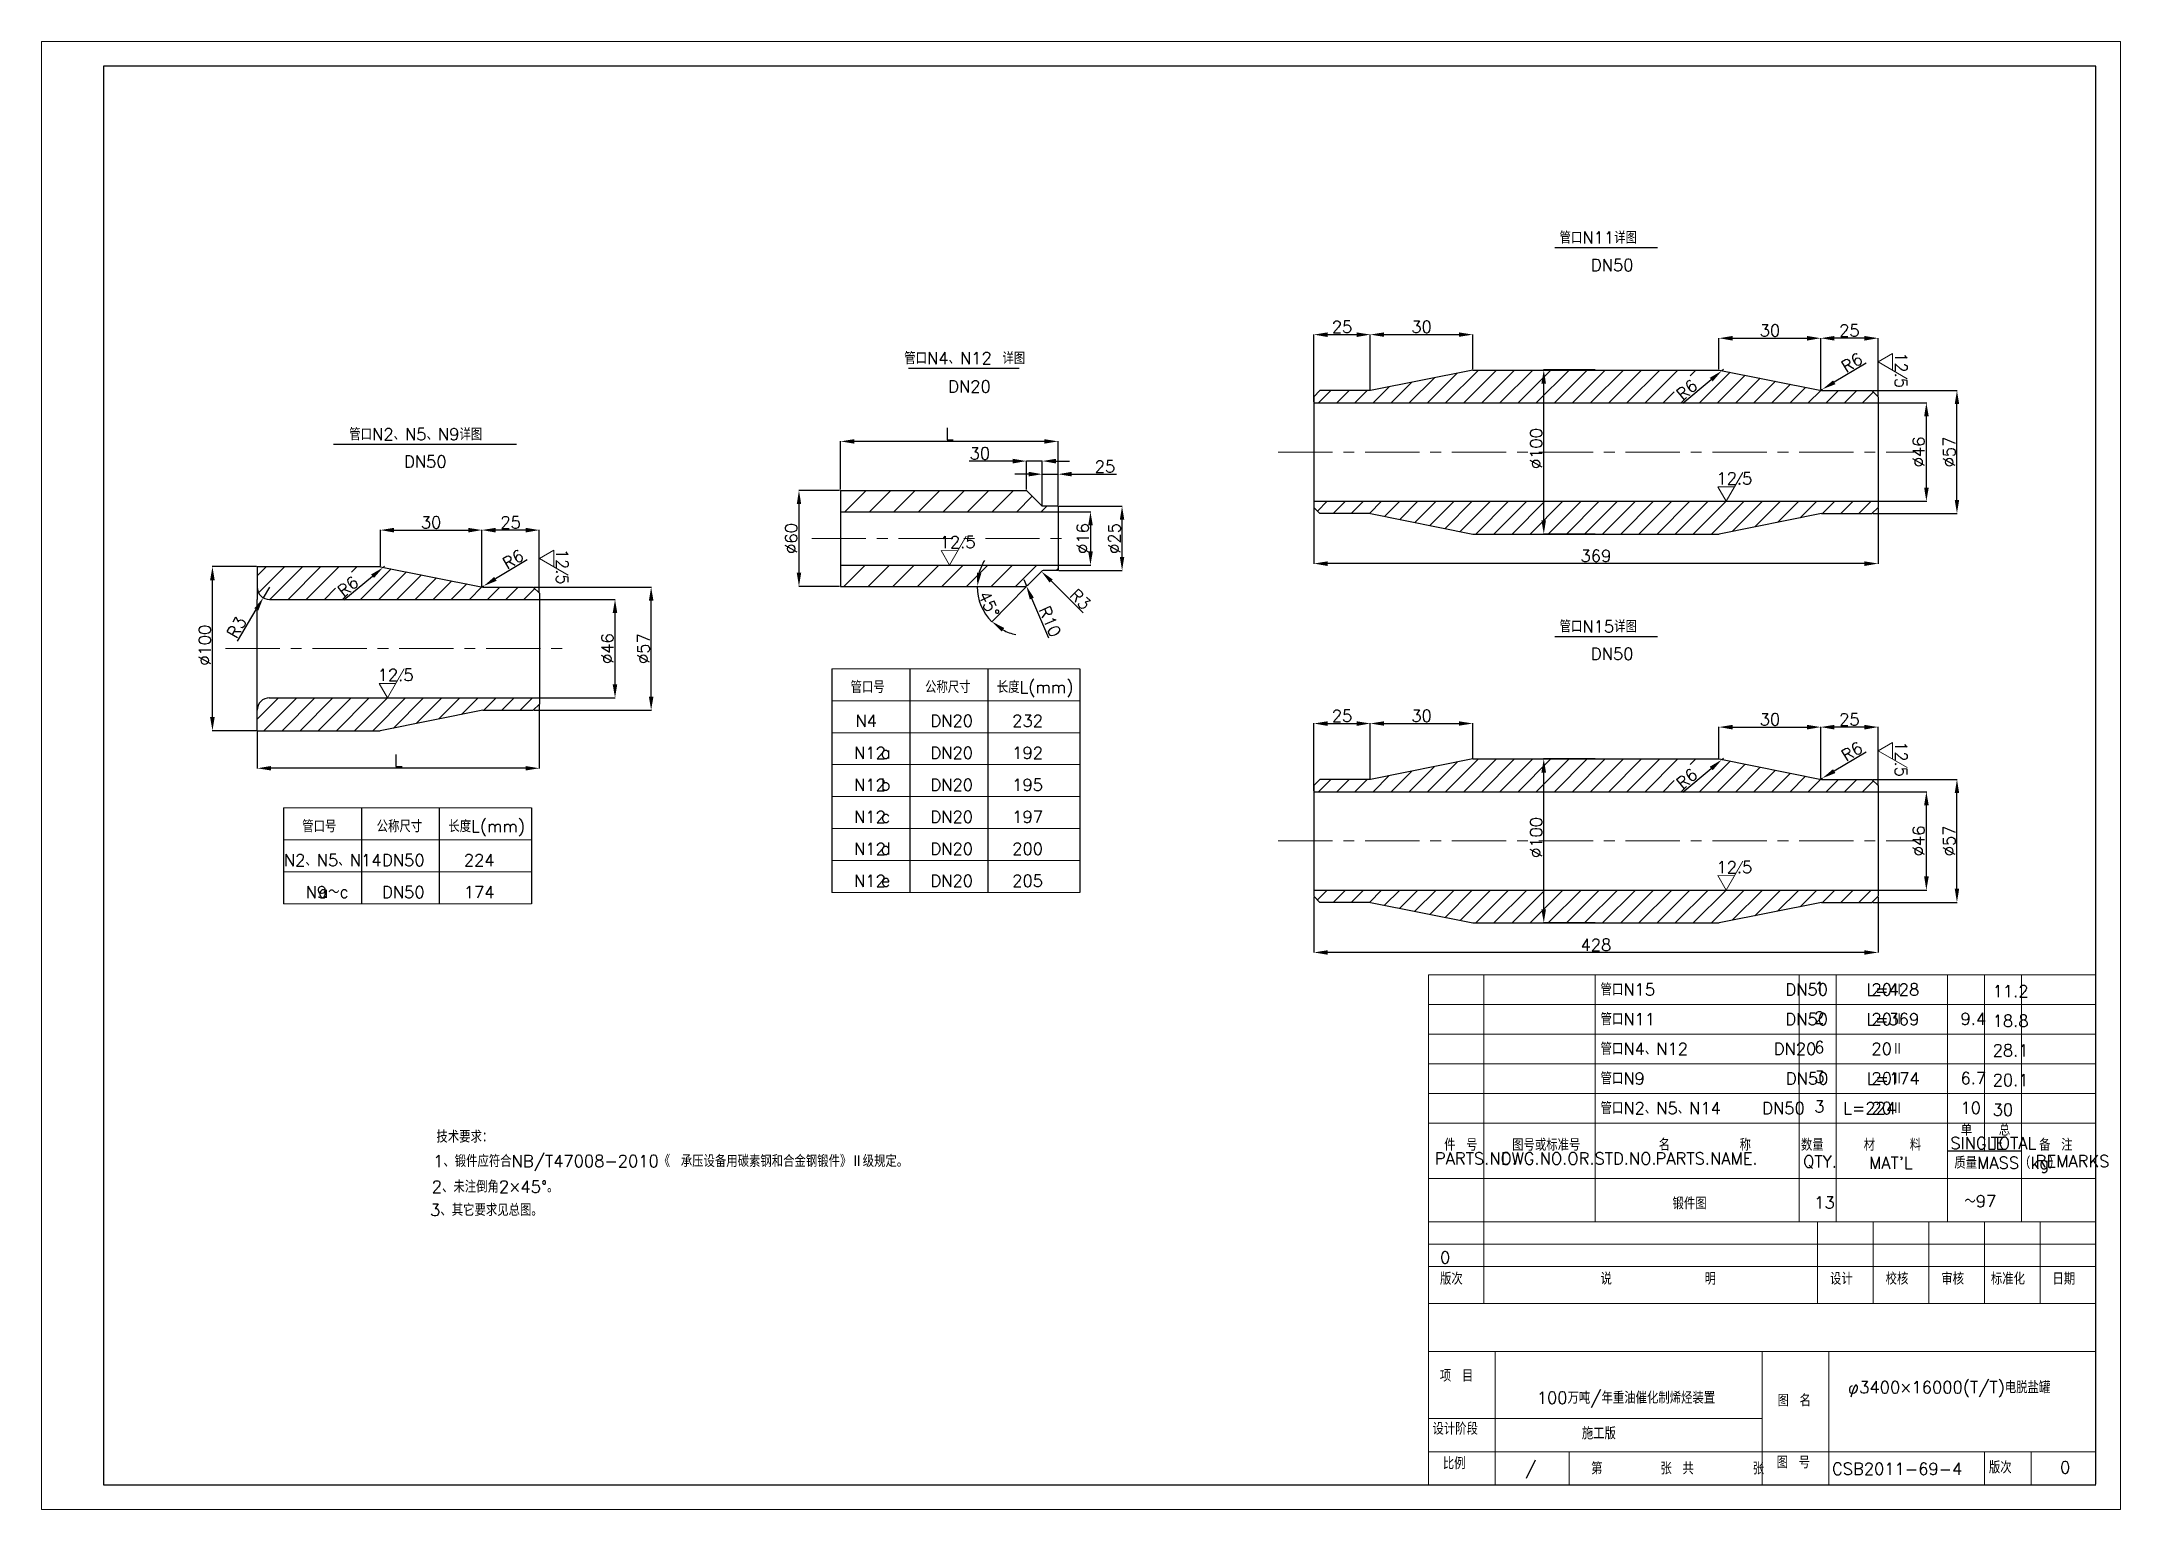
# Model space of a CAD drawing. Header units: millimetres. Extents: x 88585 to 143430, y -18275 to 16697.
# Drawn here: x 131269 to 143430, y -1514 to 7077 of the extents above; entities that cross this region are included whole.
import ezdxf
from ezdxf.enums import TextEntityAlignment as Align

# ---------------------------------------------------------------- set-up
doc = ezdxf.new("R2010")
doc.units = ezdxf.units.MM
doc.header["$PDMODE"] = 35
for name, pattern in [('1', [8, 4, 4]), ('CENTER', [50.8, 31.75, -6.35, 6.35, -6.35]), ('CENTERX2', [4, 2.5, -0.5, 0.5, -0.5])]:
    doc.linetypes.add(name, pattern=pattern)
doc.layers.get('Defpoints').update_dxf_attribs({"lineweight": 15})
doc.layers.add('1-THINLINE', color=7, linetype='Continuous')
doc.layers.add('细线', color=7, linetype='Continuous')
for name, color, linetype, lineweight in [('4', 7, 'Continuous', 15), ('Layer4', 7, 'Continuous', 15), ('中心线', 1, 'CENTERX2', 15), ('图层1', 3, 'Continuous', 15), ('图层2', 1, 'CENTER', 15), ('粗实线', 250, 'Continuous', 30)]:
    doc.layers.add(name, color=color, linetype=linetype, lineweight=lineweight)
doc.styles.get("Standard").update_dxf_attribs({"font": 'txt.shx', "height": 70, "bigfont": 'hzj.shx'})
doc.dimstyles.new('ISO-25', dxfattribs={"dimtxt": 2.5, "dimasz": 80, "dimexe": 1.25, "dimexo": 10.625, "dimgap": 20, "dimtad": 1, "dimtxsty": 'Standard', "dimcen": 2.5, "dimadec": 0, "dimazin": 0, "dimtfac": 1, "dimtmove": 0, "dimatfit": 3, "dimfxl": 0, "dimarcsym": 0})
doc.dimstyles.new('ISO-25$0', dxfattribs={"dimscale": 0.5, "dimtxt": 400, "dimasz": 3, "dimexe": 0.5, "dimexo": 0.625, "dimgap": 3, "dimtad": 1, "dimzin": 9, "dimdsep": 46, "dimtxsty": 'Standard', "dimcen": 2.5, "dimadec": 0, "dimazin": 0, "dimtfac": 1, "dimtmove": 0, "dimatfit": 3, "dimfxl": 0, "dimtolj": 1, "dimtzin": 0, "dimarcsym": 0})

msp = doc.modelspace()

# ---------------------------------------------------------------- texts
at = {"layer": '1-THINLINE'}
for s, p in [('管口N15           DN50   L=428', (140389.088, 1493.93)), ('1', (141639.137, 1503.562)), ('20Ⅱ', (141973.376, 1494.478)), ('11.2', (142682.864, 1484.772)), ('管口N11           DN50   L=369', (140389.088, 1320.428)), ('2', (141639.137, 1330.06)), ('20Ⅱ', (141973.376, 1320.976)), ('9.4', (142494.631, 1322.651)), ('18.8', (142682.864, 1311.27)), ('管口N4、N12       DN20   ', (140389.088, 1146.926)), ('6', (141639.137, 1156.558)), ('20Ⅱ', (141973.376, 1147.474)), ('28.1', (142682.864, 1137.768)), ('管口N9            DN50   L=174', (140389.088, 973.424)), ('3', (141639.137, 983.056)), ('20Ⅱ', (141973.376, 973.972)), ('6.7', (142494.631, 975.647)), ('20.1', (142682.864, 964.266)), ('管口N2、N5、N14   DN50   L=224', (140389.088, 799.922)), ('3', (141639.137, 809.554)), ('20Ⅱ', (141973.376, 800.47)), ('10', (142494.631, 802.145)), ('30', (142682.864, 790.764)), ('单', (142496.267, 673.585)), ('总', (142718.74, 673.585)), ('件 号', (139474.227, 585.122)), ('图号或标准号', (139872.018, 585.122)), ('名      称', (140728.948, 585.122)), ('数量', (141561.302, 585.122)), ('材   料', (141928.621, 585.122)), ('SINGLE', (142435.011, 595.342)), ('TOTAL', (142670.729, 595.342)), ('备 注', (142954.801, 585.122)), ('PARTS.NO.', (139420.264, 505.431)), ('DWG.NO.OR.STD.NO.', (139804.846, 505.431)), ('PARTS.NAME.', (140711.117, 505.431)), ('QTY.', (141574.067, 487.591)), ("MAT'L", (141959.264, 480.407)), ('质量MASS（kg）', (142458.389, 480.087)), ('REMARKS', (142933.947, 489.487)), ('锻件图', (140810.357, 242.493)), ('13', (141639.137, 247.362)), ('～97', (142517.606, 255.063)), ('版次', (139449.936, -198.444)), ('0', (139449.936, -74.024)), ('说        明', (140388.675, -198.444)), ('设计', (141731.546, -198.444)), ('校核', (142056.863, -198.444)), ('审核', (142382.179, -198.444)), ('标准化', (142672.488, -198.444)), ('日期', (143032.811, -198.444)), ('项 目', (139449.493, -766.07)), ('100万吨/年重油催化制烯烃装置', (140015.779, -894.931)), ('图 名', (141424.489, -910.755)), ('φ3400×16000(T/T)电脱盐罐', (141836.042, -833.885)), ('设计阶段', (139405.863, -1076.446)), ('施工版', (140279.544, -1103.33)), ('比例', (139466.306, -1278.743)), ('图 号', (141419.309, -1273.453)), ('/', (139947.282, -1308.538)), ('第     张 共     张', (140333.65, -1308.637)), ('CSB2011-69-4', (141743.181, -1311.025)), ('版次', (142660.936, -1302.693)), ('0', (143077.456, -1302.693))]:
    msp.add_text(s, height=70, dxfattribs=at).set_placement(p)
at = {"layer": 'Layer4'}
msp.add_text('e', height=70, dxfattribs=at).set_placement((136207.099, 2132.004), align=Align.CENTER)
at = {"layer": '中心线', "color": 7}
for s, p in [('管口N11详图', (140149.843, 5894.625)), ('DN50', (140332.724, 5734.172)), ('管口N4、N12 详图', (136316.195, 5189.011)), ('DN20', (136573.092, 5023.022)), ('管口N2、N5、N9详图', (133069.559, 4743.987)), ('DN50', (133389.521, 4583.534)), ('12.5', (141066.973, 4485.636)), ('12.5', (136522.858, 4111.959)), ('管口N15详图', (140149.843, 3618.795)), ('DN50', (140332.724, 3458.342)), ('12.5', (133235.418, 3334.999)), ('管口号', (136002.171, 3264.366)), ('公称尺寸', (136437.974, 3264.366)), ('长度L(mm)', (136857.221, 3264.366)), ('N4', (136030.293, 3066.416)), ('DN20', (136469.046, 3066.416)), ('232', (136947.601, 3066.416)), ('N12', (136022.235, 2878.596)), ('DN20', (136469.046, 2879.216)), ('192', (136947.601, 2879.216)), ('N12', (136022.235, 2691.396)), ('DN20', (136469.046, 2692.016)), ('195', (136947.601, 2692.016)), ('N12', (136022.235, 2504.196)), ('DN20', (136469.046, 2504.816)), ('197', (136947.601, 2504.816)), ('管口号', (132793.886, 2449.345)), ('公称尺寸', (133229.689, 2449.345)), ('长度L(mm)', (133648.936, 2449.345)), ('N2、N5、N14', (132686.435, 2251.395)), ('DN50', (133260.761, 2251.395)), ('224', (133739.316, 2251.395)), ('N12', (136022.235, 2316.996)), ('DN20', (136469.046, 2317.616)), ('200', (136947.601, 2317.616)), ('N12', (136022.235, 2129.796)), ('DN20', (136469.046, 2130.416)), ('205', (136947.601, 2130.416)), ('12.5', (141066.973, 2209.807)), ('N9', (132813.95, 2063.575)), ('DN50', (133260.761, 2064.195)), ('174', (133739.316, 2064.195)), ('技术要求：', (133579.105, 632.659)), ('1、锻件应符合NB/T47008-2010《 承压设备用碳素钢和合金钢锻件》Ⅱ级规定。', (133559.89, 490.182)), ('2、未注倒角2×45%%D。', (133551.99, 340.107)), ('3、其它要求见总图。', (133542.26, 203.912))]:
    msp.add_text(s, height=70, dxfattribs=at).set_placement(p)
for p in [(142111.977, 5259.017), (134280.422, 4108.379), (142111.977, 2983.187)]:
    msp.add_text('12.5', height=70, rotation=270, dxfattribs=at).set_placement(p)
for s, p in [('a', (136207.099, 2880.804)), ('b', (136207.099, 2693.604)), ('c', (136207.099, 2506.404)), ('d', (136207.099, 2319.204)), ('a～c', (132977.697, 2065.783))]:
    msp.add_text(s, height=70, dxfattribs=at).set_placement(p, align=Align.CENTER)

# ---------------------------------------------------------------- blocks, each defined once
blk = doc.blocks.new('*D211')
at = {"layer": 'Defpoints', "color": 0}
for p in [(135943, 4737), (135943, 4450), (137216, 4358)]:
    blk.add_point(p, dxfattribs=at)
at = {"layer": '图层1', "color": 0, "lineweight": -2}
for p, q in [((135943, 4455), (135943, 4738)), ((137136, 4737), (136023, 4737)), ((137216, 4363), (137216, 4738))]:
    blk.add_line(p, q, dxfattribs=at)
at = {"layer": '图层1', "color": 0}
for points in [[(136023, 4750), (136023, 4724), (135943, 4737)], [(137136, 4750), (137136, 4724), (137216, 4737)]]:
    blk.add_solid(points, dxfattribs=at)
at = {"layer": '图层1', "color": 0, "insert": (136580, 4782), "char_height": 70, "attachment_point": 5}
blk.add_mtext('L', dxfattribs=at)
blk = doc.blocks.new('*D212')
at = {"layer": 'Defpoints', "color": 0}
for p in [(137123, 4545), (137123, 4358), (137216, 4358)]:
    blk.add_point(p, dxfattribs=at)
at = {"layer": '图层1', "color": 0, "lineweight": -2}
for p, q in [((137043, 4545), (136963, 4545)), ((137123, 4363), (137123, 4546)), ((137123, 4545), (137216, 4545)), ((137216, 4363), (137216, 4546)), ((137296, 4545), (137558, 4545))]:
    blk.add_line(p, q, dxfattribs=at)
at = {"layer": '图层1', "color": 0}
for points in [[(137043, 4559), (137043, 4532), (137123, 4545)], [(137296, 4559), (137296, 4532), (137216, 4545)]]:
    blk.add_solid(points, dxfattribs=at)
at = {"layer": '图层1', "color": 0, "insert": (137490, 4590), "char_height": 70, "attachment_point": 5}
blk.add_mtext('25', dxfattribs=at)
blk = doc.blocks.new('*D213')
at = {"layer": 'Defpoints', "color": 0}
for p in [(137216, 4358), (137590, 4358), (137216, 3981)]:
    blk.add_point(p, dxfattribs=at)
at = {"layer": '图层1', "color": 0, "lineweight": -2}
for p, q in [((137221, 4358), (137591, 4358)), ((137590, 4061), (137590, 4278)), ((137221, 3981), (137591, 3981))]:
    blk.add_line(p, q, dxfattribs=at)
at = {"layer": '图层1', "color": 0}
for points in [[(137577, 4278), (137603, 4278), (137590, 4358)], [(137577, 4061), (137603, 4061), (137590, 3981)]]:
    blk.add_solid(points, dxfattribs=at)
at = {"layer": '图层1', "color": 0, "insert": (137545, 4169), "char_height": 70, "attachment_point": 5, "rotation": 90}
blk.add_mtext('%%C25', dxfattribs=at)
blk = doc.blocks.new('*D214')
at = {"layer": 'Defpoints', "color": 0}
for p in [(137216, 4325), (137216, 4013), (137405, 4013)]:
    blk.add_point(p, dxfattribs=at)
at = {"layer": '图层1', "color": 0, "lineweight": -2}
for p, q in [((137221, 4325), (137407, 4325)), ((137405, 4245), (137405, 4093)), ((137221, 4013), (137407, 4013))]:
    blk.add_line(p, q, dxfattribs=at)
at = {"layer": '图层1', "color": 0}
for points in [[(137392, 4245), (137419, 4245), (137405, 4325)], [(137392, 4093), (137419, 4093), (137405, 4013)]]:
    blk.add_solid(points, dxfattribs=at)
at = {"layer": '图层1', "color": 0, "insert": (137360, 4169), "char_height": 70, "attachment_point": 5, "rotation": 90}
blk.add_mtext('%%C16', dxfattribs=at)
blk = doc.blocks.new('*D215')
at = {"layer": 'Defpoints', "color": 0}
for p in [(137118, 3976), (137129, 3966)]:
    blk.add_point(p, dxfattribs=at)
at = {"layer": '图层1', "color": 0, "lineweight": -2}
blk.add_line((137363, 3733), (137175, 3920), dxfattribs=at)
at = {"layer": '图层1', "color": 0}
blk.add_solid([(137184, 3929), (137166, 3911), (137118, 3976)], dxfattribs=at)
at = {"layer": '图层1', "color": 0, "insert": (137346, 3813), "char_height": 70, "attachment_point": 5, "rotation": 315.1795}
blk.add_mtext('R3', dxfattribs=at)
blk = doc.blocks.new('*D216')
at = {"layer": 'Defpoints', "color": 0}
for p in [(137015, 3928), (137030, 3891)]:
    blk.add_point(p, dxfattribs=at)
at = {"layer": '图层1', "color": 0, "lineweight": -2}
for p, q in [((137015, 3928), (137030, 3891)), ((137161, 3586), (137062, 3818))]:
    blk.add_line(p, q, dxfattribs=at)
at = {"layer": '图层1', "color": 0}
blk.add_solid([(137074, 3823), (137050, 3812), (137030, 3891)], dxfattribs=at)
at = {"layer": '图层1', "color": 0, "insert": (137168, 3683), "char_height": 70, "attachment_point": 5, "rotation": 293.1118}
blk.add_mtext('R10', dxfattribs=at)
blk = doc.blocks.new('*D217')
at = {"layer": 'Defpoints', "color": 0}
for p in [(137043, 3900), (137118, 3976), (135943, 3888), (136753, 3812), (137015, 3888)]:
    blk.add_point(p, dxfattribs=at)
at = {"layer": '图层1', "color": 0, "lineweight": -2}
blk.add_line((137028, 3884), (136828, 3681), dxfattribs=at)
for start, end in [(148.1413, 164.0706), (180, 225.5378), (241.4672, 257.3965)]:
    blk.add_arc((137031, 3888), 289, start, end, dxfattribs=at)
at = {"layer": '图层1', "color": 0}
for points in [[(136767, 3965), (136741, 3969), (136743, 3888)], [(136886, 3624), (136901, 3645), (136829, 3682)]]:
    blk.add_solid(points, dxfattribs=at)
at = {"layer": '图层1', "color": 0, "insert": (136811, 3784), "char_height": 70, "attachment_point": 5, "rotation": 295.3708}
blk.add_mtext('45%%d', dxfattribs=at)
blk = doc.blocks.new('*D203')
at = {"layer": 'Defpoints', "color": 0}
for p in [(133845, 4218), (133845, 4044), (133251, 4004)]:
    blk.add_point(p, dxfattribs=at)
at = {"layer": '图层1', "color": 0, "lineweight": -2}
for p, q in [((133251, 4009), (133251, 4219)), ((133331, 4218), (133765, 4218)), ((133845, 4049), (133845, 4219))]:
    blk.add_line(p, q, dxfattribs=at)
at = {"layer": '图层1', "color": 0}
for points in [[(133331, 4231), (133331, 4204), (133251, 4218)], [(133765, 4231), (133765, 4204), (133845, 4218)]]:
    blk.add_solid(points, dxfattribs=at)
at = {"layer": '图层1', "color": 0, "insert": (133548, 4263), "char_height": 70, "attachment_point": 5}
blk.add_mtext('30', dxfattribs=at)
blk = doc.blocks.new('*D204')
at = {"layer": 'Defpoints', "color": 0}
for p in [(133267, 3999), (133276, 4007)]:
    blk.add_point(p, dxfattribs=at)
at = {"layer": '图层1', "color": 0, "lineweight": -2}
for p, q in [((133038, 3810), (133205, 3948)), ((133276, 4007), (133267, 3999))]:
    blk.add_line(p, q, dxfattribs=at)
at = {"layer": '图层1', "color": 0}
blk.add_solid([(133197, 3958), (133214, 3938), (133267, 3999)], dxfattribs=at)
at = {"layer": '图层1', "color": 0, "insert": (133062, 3888), "char_height": 70, "attachment_point": 5, "rotation": 39.588}
blk.add_mtext('R6', dxfattribs=at)
blk = doc.blocks.new('*D205')
at = {"layer": 'Defpoints', "color": 0}
for p in [(132566, 3822), (132603, 3884)]:
    blk.add_point(p, dxfattribs=at)
at = {"layer": '图层1', "color": 0, "lineweight": -2}
for p, q in [((132603, 3884), (132566, 3822)), ((132415, 3567), (132525, 3753))]:
    blk.add_line(p, q, dxfattribs=at)
at = {"layer": '图层1', "color": 0}
blk.add_solid([(132514, 3760), (132537, 3746), (132566, 3822)], dxfattribs=at)
at = {"layer": '图层1', "color": 0, "insert": (132411, 3649), "char_height": 70, "attachment_point": 5, "rotation": 59.3433}
blk.add_mtext('R3', dxfattribs=at)
blk = doc.blocks.new('*D206')
at = {"layer": 'Defpoints', "color": 0}
for p in [(132269, 4004), (132531, 4004), (132531, 3044)]:
    blk.add_point(p, dxfattribs=at)
at = {"layer": '图层1', "color": 0, "lineweight": -2}
for p, q in [((132526, 4004), (132268, 4004)), ((132269, 3124), (132269, 3924)), ((132526, 3044), (132268, 3044))]:
    blk.add_line(p, q, dxfattribs=at)
at = {"layer": '图层1', "color": 0}
for points in [[(132255, 3924), (132282, 3924), (132269, 4004)], [(132255, 3124), (132282, 3124), (132269, 3044)]]:
    blk.add_solid(points, dxfattribs=at)
at = {"layer": '图层1', "color": 0, "insert": (132224, 3544), "char_height": 70, "attachment_point": 5, "rotation": 90}
blk.add_mtext('%%C100', dxfattribs=at)
blk = doc.blocks.new('*D207')
at = {"layer": 'Defpoints', "color": 0}
for p in [(134181, 3812), (134624, 3812), (134181, 3236)]:
    blk.add_point(p, dxfattribs=at)
at = {"layer": '图层1', "color": 0, "lineweight": -2}
for p, q in [((134186, 3812), (134625, 3812)), ((134624, 3316), (134624, 3732)), ((134186, 3236), (134625, 3236))]:
    blk.add_line(p, q, dxfattribs=at)
at = {"layer": '图层1', "color": 0}
for points in [[(134610, 3732), (134637, 3732), (134624, 3812)], [(134610, 3316), (134637, 3316), (134624, 3236)]]:
    blk.add_solid(points, dxfattribs=at)
at = {"layer": '图层1', "color": 0, "insert": (134579, 3524), "char_height": 70, "attachment_point": 5, "rotation": 90}
blk.add_mtext('%%C46', dxfattribs=at)
blk = doc.blocks.new('*D208')
at = {"layer": 'Defpoints', "color": 0}
for p in [(134145, 3884), (134835, 3884), (134145, 3164)]:
    blk.add_point(p, dxfattribs=at)
at = {"layer": '图层1', "color": 0, "lineweight": -2}
for p, q in [((134150, 3884), (134837, 3884)), ((134835, 3244), (134835, 3804)), ((134150, 3164), (134837, 3164))]:
    blk.add_line(p, q, dxfattribs=at)
at = {"layer": '图层1', "color": 0}
for points in [[(134822, 3804), (134849, 3804), (134835, 3884)], [(134822, 3244), (134849, 3244), (134835, 3164)]]:
    blk.add_solid(points, dxfattribs=at)
at = {"layer": '图层1', "color": 0, "insert": (134790, 3524), "char_height": 70, "attachment_point": 5, "rotation": 90}
blk.add_mtext('%%C57', dxfattribs=at)
blk = doc.blocks.new('*D209')
at = {"layer": 'Defpoints', "color": 0}
for p in [(133845, 3885), (133856, 3891)]:
    blk.add_point(p, dxfattribs=at)
at = {"layer": '图层1', "color": 0, "lineweight": -2}
for p, q in [((134110, 4044), (133924, 3932)), ((133845, 3885), (133856, 3891))]:
    blk.add_line(p, q, dxfattribs=at)
at = {"layer": '图层1', "color": 0}
blk.add_solid([(133917, 3944), (133931, 3921), (133856, 3891)], dxfattribs=at)
at = {"layer": '图层1', "color": 0, "insert": (134028, 4047), "char_height": 70, "attachment_point": 5, "rotation": 30.9216}
blk.add_mtext('R6', dxfattribs=at)
blk = doc.blocks.new('*D210')
at = {"layer": 'Defpoints', "color": 0}
for p in [(133845, 4218), (133845, 3885), (134181, 3848)]:
    blk.add_point(p, dxfattribs=at)
at = {"layer": '图层1', "color": 0, "lineweight": -2}
for p, q in [((133845, 3890), (133845, 4219)), ((134101, 4218), (133925, 4218)), ((134181, 3853), (134181, 4219))]:
    blk.add_line(p, q, dxfattribs=at)
at = {"layer": '图层1', "color": 0}
for points in [[(133925, 4231), (133925, 4204), (133845, 4218)], [(134101, 4231), (134101, 4204), (134181, 4218)]]:
    blk.add_solid(points, dxfattribs=at)
at = {"layer": '图层1', "color": 0, "insert": (134013, 4263), "char_height": 70, "attachment_point": 5}
blk.add_mtext('25', dxfattribs=at)
blk = doc.blocks.new('*D218')
at = {"layer": 'Defpoints', "color": 0}
for p in [(134181, 3200), (132531, 3044), (132531, 2824)]:
    blk.add_point(p, dxfattribs=at)
at = {"layer": '图层1', "color": 0, "lineweight": -2}
for p, q in [((134181, 3195), (134181, 2823)), ((132531, 3039), (132531, 2823)), ((134101, 2824), (132611, 2824))]:
    blk.add_line(p, q, dxfattribs=at)
at = {"layer": '图层1', "color": 0}
for points in [[(132611, 2837), (132611, 2811), (132531, 2824)], [(134101, 2837), (134101, 2811), (134181, 2824)]]:
    blk.add_solid(points, dxfattribs=at)
at = {"layer": '图层1', "color": 0, "insert": (133356, 2869), "char_height": 70, "attachment_point": 5}
blk.add_mtext('L', dxfattribs=at)
blk = doc.blocks.new('*D219')
at = {"layer": 'Defpoints', "color": 0}
for p in [(135943, 4450), (135700, 3888), (135943, 3888)]:
    blk.add_point(p, dxfattribs=at)
at = {"layer": '图层1', "color": 0, "lineweight": -2}
for p, q in [((135938, 4450), (135699, 4450)), ((135700, 4370), (135700, 3968)), ((135938, 3888), (135699, 3888))]:
    blk.add_line(p, q, dxfattribs=at)
at = {"layer": '图层1', "color": 0}
for points in [[(135687, 4370), (135713, 4370), (135700, 4450)], [(135687, 3968), (135713, 3968), (135700, 3888)]]:
    blk.add_solid(points, dxfattribs=at)
at = {"layer": '图层1', "color": 0, "insert": (135655, 4169), "char_height": 70, "attachment_point": 5, "rotation": 90}
blk.add_mtext('%%C60', dxfattribs=at)
blk = doc.blocks.new('*D223')
at = {"layer": 'Defpoints', "color": 0}
for p in [(141677, 5341), (141082, 5155), (141677, 5194)]:
    blk.add_point(p, dxfattribs=at)
at = {"layer": '图层1', "color": 0, "lineweight": -2}
for p, q in [((141082, 5160), (141082, 5342)), ((141162, 5341), (141597, 5341)), ((141677, 5199), (141677, 5342))]:
    blk.add_line(p, q, dxfattribs=at)
at = {"layer": '图层1', "color": 0}
for points in [[(141162, 5354), (141162, 5327), (141082, 5341)], [(141597, 5354), (141597, 5327), (141677, 5341)]]:
    blk.add_solid(points, dxfattribs=at)
at = {"layer": '图层1', "color": 0, "insert": (141380, 5386), "char_height": 70, "attachment_point": 5}
blk.add_mtext('30', dxfattribs=at)
blk = doc.blocks.new('*D224')
at = {"layer": 'Defpoints', "color": 0}
for p in [(141098, 5150), (141108, 5157)]:
    blk.add_point(p, dxfattribs=at)
at = {"layer": '图层1', "color": 0, "lineweight": -2}
for p, q in [((141108, 5157), (141098, 5150)), ((140870, 4960), (141037, 5099))]:
    blk.add_line(p, q, dxfattribs=at)
at = {"layer": '图层1', "color": 0}
blk.add_solid([(141028, 5109), (141045, 5088), (141098, 5150)], dxfattribs=at)
at = {"layer": '图层1', "color": 0, "insert": (140894, 5039), "char_height": 70, "attachment_point": 5, "rotation": 39.588}
blk.add_mtext('R6', dxfattribs=at)
blk = doc.blocks.new('*D225')
at = {"layer": 'Defpoints', "color": 0}
for p in [(140057, 5155), (140362, 5155), (140362, 4195)]:
    blk.add_point(p, dxfattribs=at)
at = {"layer": '图层1', "color": 0, "lineweight": -2}
for p, q in [((140357, 5155), (140055, 5155)), ((140057, 4275), (140057, 5075)), ((140357, 4195), (140055, 4195))]:
    blk.add_line(p, q, dxfattribs=at)
at = {"layer": '图层1', "color": 0}
for points in [[(140043, 5075), (140070, 5075), (140057, 5155)], [(140043, 4275), (140070, 4275), (140057, 4195)]]:
    blk.add_solid(points, dxfattribs=at)
at = {"layer": '图层1', "color": 0, "insert": (140012, 4695), "char_height": 70, "attachment_point": 5, "rotation": 90}
blk.add_mtext('%%C100', dxfattribs=at)
blk = doc.blocks.new('*D226')
at = {"layer": 'Defpoints', "color": 0}
for p in [(142013, 4963), (142295, 4963), (142013, 4387)]:
    blk.add_point(p, dxfattribs=at)
at = {"layer": '图层1', "color": 0, "lineweight": -2}
for p, q in [((142018, 4963), (142297, 4963)), ((142295, 4467), (142295, 4883)), ((142018, 4387), (142297, 4387))]:
    blk.add_line(p, q, dxfattribs=at)
at = {"layer": '图层1', "color": 0}
for points in [[(142282, 4883), (142309, 4883), (142295, 4963)], [(142282, 4467), (142309, 4467), (142295, 4387)]]:
    blk.add_solid(points, dxfattribs=at)
at = {"layer": '图层1', "color": 0, "insert": (142250, 4675), "char_height": 70, "attachment_point": 5, "rotation": 90}
blk.add_mtext('%%C46', dxfattribs=at)
blk = doc.blocks.new('*D220')
at = {"layer": 'Defpoints', "color": 0}
for p in [(141977, 5035), (142474, 5035), (141977, 4315)]:
    blk.add_point(p, dxfattribs=at)
at = {"layer": '图层1', "color": 0, "lineweight": -2}
for p, q in [((141982, 5035), (142475, 5035)), ((142474, 4395), (142474, 4955)), ((141982, 4315), (142475, 4315))]:
    blk.add_line(p, q, dxfattribs=at)
at = {"layer": '图层1', "color": 0}
for points in [[(142461, 4955), (142487, 4955), (142474, 5035)], [(142461, 4395), (142487, 4395), (142474, 4315)]]:
    blk.add_solid(points, dxfattribs=at)
at = {"layer": '图层1', "color": 0, "insert": (142429, 4675), "char_height": 70, "attachment_point": 5, "rotation": 90}
blk.add_mtext('%%C57', dxfattribs=at)
blk = doc.blocks.new('*D221')
at = {"layer": 'Defpoints', "color": 0}
for p in [(141677, 5036), (141687, 5042)]:
    blk.add_point(p, dxfattribs=at)
at = {"layer": '图层1', "color": 0, "lineweight": -2}
for p, q in [((141942, 5194), (141756, 5083)), ((141677, 5036), (141687, 5042))]:
    blk.add_line(p, q, dxfattribs=at)
at = {"layer": '图层1', "color": 0}
blk.add_solid([(141749, 5094), (141763, 5072), (141687, 5042)], dxfattribs=at)
at = {"layer": '图层1', "color": 0, "insert": (141860, 5198), "char_height": 70, "attachment_point": 5, "rotation": 30.9216}
blk.add_mtext('R6', dxfattribs=at)
blk = doc.blocks.new('*D222')
at = {"layer": 'Defpoints', "color": 0}
for p in [(141677, 5341), (141677, 5036), (142013, 4999)]:
    blk.add_point(p, dxfattribs=at)
at = {"layer": '图层1', "color": 0, "lineweight": -2}
for p, q in [((141677, 5041), (141677, 5342)), ((141933, 5341), (141757, 5341)), ((142013, 5004), (142013, 5342))]:
    blk.add_line(p, q, dxfattribs=at)
at = {"layer": '图层1', "color": 0}
for points in [[(141757, 5354), (141757, 5327), (141677, 5341)], [(141933, 5354), (141933, 5327), (142013, 5341)]]:
    blk.add_solid(points, dxfattribs=at)
at = {"layer": '图层1', "color": 0, "insert": (141845, 5386), "char_height": 70, "attachment_point": 5}
blk.add_mtext('25', dxfattribs=at)
blk = doc.blocks.new('*D227')
at = {"layer": 'Defpoints', "color": 0}
for p in [(138712, 4351), (142013, 4351), (138712, 4022)]:
    blk.add_point(p, dxfattribs=at)
at = {"layer": '图层1', "color": 0, "lineweight": -2}
for p, q in [((138712, 4346), (138712, 4020)), ((142013, 4346), (142013, 4020)), ((141933, 4022), (138792, 4022))]:
    blk.add_line(p, q, dxfattribs=at)
at = {"layer": '图层1', "color": 0}
for points in [[(138792, 4035), (138792, 4008), (138712, 4022)], [(141933, 4035), (141933, 4008), (142013, 4022)]]:
    blk.add_solid(points, dxfattribs=at)
at = {"layer": '图层1', "color": 0, "insert": (140362, 4067), "char_height": 70, "attachment_point": 5}
blk.add_mtext('369', dxfattribs=at)
blk = doc.blocks.new('*D228')
at = {"layer": 'Defpoints', "color": 0}
for p in [(139042, 5362), (139042, 5035), (138712, 4963)]:
    blk.add_point(p, dxfattribs=at)
at = {"layer": '图层1', "color": 0, "lineweight": -2}
for p, q in [((138712, 4968), (138712, 5363)), ((138792, 5362), (138962, 5362)), ((139042, 5040), (139042, 5363))]:
    blk.add_line(p, q, dxfattribs=at)
at = {"layer": '图层1', "color": 0}
for points in [[(138792, 5375), (138792, 5348), (138712, 5362)], [(138962, 5375), (138962, 5348), (139042, 5362)]]:
    blk.add_solid(points, dxfattribs=at)
at = {"layer": '图层1', "color": 0, "insert": (138877, 5407), "char_height": 70, "attachment_point": 5}
blk.add_mtext('25', dxfattribs=at)
blk = doc.blocks.new('*D229')
at = {"layer": 'Defpoints', "color": 0}
for p in [(139641, 5362), (139641, 5154), (139042, 5035)]:
    blk.add_point(p, dxfattribs=at)
at = {"layer": '图层1', "color": 0, "lineweight": -2}
for p, q in [((139042, 5040), (139042, 5363)), ((139122, 5362), (139561, 5362)), ((139641, 5159), (139641, 5363))]:
    blk.add_line(p, q, dxfattribs=at)
at = {"layer": '图层1', "color": 0}
for points in [[(139122, 5375), (139122, 5349), (139042, 5362)], [(139561, 5375), (139561, 5349), (139641, 5362)]]:
    blk.add_solid(points, dxfattribs=at)
at = {"layer": '图层1', "color": 0, "insert": (139342, 5407), "char_height": 70, "attachment_point": 5}
blk.add_mtext('30', dxfattribs=at)
blk = doc.blocks.new('*D239')
at = {"layer": 'Defpoints', "color": 0}
for p in [(137123, 4622), (137031, 4450), (137123, 4363)]:
    blk.add_point(p, dxfattribs=at)
at = {"layer": '图层1', "color": 0, "lineweight": -2}
for p, q in [((136951, 4622), (136695, 4622)), ((137031, 4455), (137031, 4623)), ((137123, 4622), (137031, 4622)), ((137123, 4368), (137123, 4623)), ((137203, 4622), (137283, 4622))]:
    blk.add_line(p, q, dxfattribs=at)
at = {"layer": '图层1', "color": 0}
for points in [[(136951, 4635), (136951, 4608), (137031, 4622)], [(137203, 4635), (137203, 4608), (137123, 4622)]]:
    blk.add_solid(points, dxfattribs=at)
at = {"layer": '图层1', "color": 0, "insert": (136758, 4667), "char_height": 70, "attachment_point": 5}
blk.add_mtext('30', dxfattribs=at)
blk = doc.blocks.new('*D261')
at = {"layer": 'Defpoints', "color": 0}
for p in [(141677, 3065), (141082, 2879), (141677, 2918)]:
    blk.add_point(p, dxfattribs=at)
at = {"layer": '图层1', "color": 0, "lineweight": -2}
for p, q in [((141082, 2884), (141082, 3066)), ((141162, 3065), (141597, 3065)), ((141677, 2923), (141677, 3066))]:
    blk.add_line(p, q, dxfattribs=at)
at = {"layer": '图层1', "color": 0}
for points in [[(141162, 3078), (141162, 3051), (141082, 3065)], [(141597, 3078), (141597, 3051), (141677, 3065)]]:
    blk.add_solid(points, dxfattribs=at)
at = {"layer": '图层1', "color": 0, "insert": (141380, 3110), "char_height": 70, "attachment_point": 5}
blk.add_mtext('30', dxfattribs=at)
blk = doc.blocks.new('*D262')
at = {"layer": 'Defpoints', "color": 0}
for p in [(141098, 2874), (141108, 2881)]:
    blk.add_point(p, dxfattribs=at)
at = {"layer": '图层1', "color": 0, "lineweight": -2}
for p, q in [((140870, 2685), (141037, 2823)), ((141108, 2881), (141098, 2874))]:
    blk.add_line(p, q, dxfattribs=at)
at = {"layer": '图层1', "color": 0}
blk.add_solid([(141028, 2833), (141045, 2812), (141098, 2874)], dxfattribs=at)
at = {"layer": '图层1', "color": 0, "insert": (140894, 2763), "char_height": 70, "attachment_point": 5, "rotation": 39.588}
blk.add_mtext('R6', dxfattribs=at)
blk = doc.blocks.new('*D263')
at = {"layer": 'Defpoints', "color": 0}
for p in [(140057, 2879), (140362, 2879), (140362, 1919)]:
    blk.add_point(p, dxfattribs=at)
at = {"layer": '图层1', "color": 0, "lineweight": -2}
for p, q in [((140357, 2879), (140055, 2879)), ((140057, 1999), (140057, 2799)), ((140357, 1919), (140055, 1919))]:
    blk.add_line(p, q, dxfattribs=at)
at = {"layer": '图层1', "color": 0}
for points in [[(140043, 2799), (140070, 2799), (140057, 2879)], [(140043, 1999), (140070, 1999), (140057, 1919)]]:
    blk.add_solid(points, dxfattribs=at)
at = {"layer": '图层1', "color": 0, "insert": (140012, 2419), "char_height": 70, "attachment_point": 5, "rotation": 90}
blk.add_mtext('%%C100', dxfattribs=at)
blk = doc.blocks.new('*D264')
at = {"layer": 'Defpoints', "color": 0}
for p in [(142013, 2687), (142295, 2687), (142013, 2111)]:
    blk.add_point(p, dxfattribs=at)
at = {"layer": '图层1', "color": 0, "lineweight": -2}
for p, q in [((142018, 2687), (142297, 2687)), ((142295, 2191), (142295, 2607)), ((142018, 2111), (142297, 2111))]:
    blk.add_line(p, q, dxfattribs=at)
at = {"layer": '图层1', "color": 0}
for points in [[(142282, 2607), (142309, 2607), (142295, 2687)], [(142282, 2191), (142309, 2191), (142295, 2111)]]:
    blk.add_solid(points, dxfattribs=at)
at = {"layer": '图层1', "color": 0, "insert": (142250, 2399), "char_height": 70, "attachment_point": 5, "rotation": 90}
blk.add_mtext('%%C46', dxfattribs=at)
blk = doc.blocks.new('*D265')
at = {"layer": 'Defpoints', "color": 0}
for p in [(141977, 2759), (142474, 2759), (141977, 2039)]:
    blk.add_point(p, dxfattribs=at)
at = {"layer": '图层1', "color": 0, "lineweight": -2}
for p, q in [((141982, 2759), (142475, 2759)), ((142474, 2119), (142474, 2679)), ((141982, 2039), (142475, 2039))]:
    blk.add_line(p, q, dxfattribs=at)
at = {"layer": '图层1', "color": 0}
for points in [[(142461, 2679), (142487, 2679), (142474, 2759)], [(142461, 2119), (142487, 2119), (142474, 2039)]]:
    blk.add_solid(points, dxfattribs=at)
at = {"layer": '图层1', "color": 0, "insert": (142429, 2399), "char_height": 70, "attachment_point": 5, "rotation": 90}
blk.add_mtext('%%C57', dxfattribs=at)
blk = doc.blocks.new('*D266')
at = {"layer": 'Defpoints', "color": 0}
for p in [(141677, 2760), (141687, 2766)]:
    blk.add_point(p, dxfattribs=at)
at = {"layer": '图层1', "color": 0, "lineweight": -2}
for p, q in [((141942, 2919), (141756, 2807)), ((141677, 2760), (141687, 2766))]:
    blk.add_line(p, q, dxfattribs=at)
at = {"layer": '图层1', "color": 0}
blk.add_solid([(141749, 2819), (141763, 2796), (141687, 2766)], dxfattribs=at)
at = {"layer": '图层1', "color": 0, "insert": (141860, 2922), "char_height": 70, "attachment_point": 5, "rotation": 30.9216}
blk.add_mtext('R6', dxfattribs=at)
blk = doc.blocks.new('*D267')
at = {"layer": 'Defpoints', "color": 0}
for p in [(141677, 3065), (141677, 2760), (142013, 2723)]:
    blk.add_point(p, dxfattribs=at)
at = {"layer": '图层1', "color": 0, "lineweight": -2}
for p, q in [((141677, 2765), (141677, 3066)), ((141933, 3065), (141757, 3065)), ((142013, 2728), (142013, 3066))]:
    blk.add_line(p, q, dxfattribs=at)
at = {"layer": '图层1', "color": 0}
for points in [[(141757, 3078), (141757, 3051), (141677, 3065)], [(141933, 3078), (141933, 3051), (142013, 3065)]]:
    blk.add_solid(points, dxfattribs=at)
at = {"layer": '图层1', "color": 0, "insert": (141845, 3110), "char_height": 70, "attachment_point": 5}
blk.add_mtext('25', dxfattribs=at)
blk = doc.blocks.new('*D268')
at = {"layer": 'Defpoints', "color": 0}
for p in [(138712, 2075), (142013, 2075), (138712, 1746)]:
    blk.add_point(p, dxfattribs=at)
at = {"layer": '图层1', "color": 0, "lineweight": -2}
for p, q in [((138712, 2070), (138712, 1745)), ((142013, 2070), (142013, 1745)), ((141933, 1746), (138792, 1746))]:
    blk.add_line(p, q, dxfattribs=at)
at = {"layer": '图层1', "color": 0}
for points in [[(138792, 1759), (138792, 1733), (138712, 1746)], [(141933, 1759), (141933, 1733), (142013, 1746)]]:
    blk.add_solid(points, dxfattribs=at)
at = {"layer": '图层1', "color": 0, "insert": (140362, 1791), "char_height": 70, "attachment_point": 5}
blk.add_mtext('428', dxfattribs=at)
blk = doc.blocks.new('*D269')
at = {"layer": 'Defpoints', "color": 0}
for p in [(139042, 3086), (138712, 2687), (139042, 2759)]:
    blk.add_point(p, dxfattribs=at)
at = {"layer": '图层1', "color": 0, "lineweight": -2}
for p, q in [((138712, 2692), (138712, 3087)), ((138792, 3086), (138962, 3086)), ((139042, 2764), (139042, 3087))]:
    blk.add_line(p, q, dxfattribs=at)
at = {"layer": '图层1', "color": 0}
for points in [[(138792, 3099), (138792, 3072), (138712, 3086)], [(138962, 3099), (138962, 3072), (139042, 3086)]]:
    blk.add_solid(points, dxfattribs=at)
at = {"layer": '图层1', "color": 0, "insert": (138877, 3131), "char_height": 70, "attachment_point": 5}
blk.add_mtext('25', dxfattribs=at)
blk = doc.blocks.new('*D270')
at = {"layer": 'Defpoints', "color": 0}
for p in [(139641, 3086), (139641, 2879), (139042, 2759)]:
    blk.add_point(p, dxfattribs=at)
at = {"layer": '图层1', "color": 0, "lineweight": -2}
for p, q in [((139042, 2764), (139042, 3087)), ((139122, 3086), (139561, 3086)), ((139641, 2884), (139641, 3087))]:
    blk.add_line(p, q, dxfattribs=at)
at = {"layer": '图层1', "color": 0}
for points in [[(139122, 3099), (139122, 3073), (139042, 3086)], [(139561, 3099), (139561, 3073), (139641, 3086)]]:
    blk.add_solid(points, dxfattribs=at)
at = {"layer": '图层1', "color": 0, "insert": (139342, 3131), "char_height": 70, "attachment_point": 5}
blk.add_mtext('30', dxfattribs=at)

# ---------------------------------------------------------------- dimensions: what is measured, and where the dimension line sits
at = {"layer": '图层1', "color": 7}
for base, p1, p2, text, picture, middle in [((139042.357, 5361.596), (138711.725, 4962.648), (139042.357, 5034.648), '25', '*D228', (138877.041, 5361.596)), ((137122.542, 4621.575), (137031.456, 4450.471), (137122.542, 4362.659), '30', '*D239', (136757.837, 4621.575)), ((137122.542, 4545.195), (137216.292, 4357.659), (137122.542, 4357.659), '25', '*D212', (137489.911, 4545.195)), ((139042.357, 3085.767), (138711.725, 2686.819), (139042.357, 2758.819), '25', '*D269', (138877.041, 3085.767))]:
    dim = msp.add_linear_dim(base=base, p1=p1, p2=p2, text=text, dimstyle='ISO-25$0', override={"dimscale": 1, "dimtxt": 80, "dimasz": 80, "dimexe": 1.25, "dimexo": 5, "dimgap": 10, "dimzin": 8, "dimdsep": 44, "dimtxsty": 'Standard', "dimtolj": 0, "dimtzin": 8}, dxfattribs=at)
    dim.commit()
    dim.dimension.update_dxf_attribs({"geometry": picture, "text_midpoint": middle, "dimtype": 160})
for base, p1, p2, text, picture, middle in [((139641.192, 5361.846), (139042.357, 5034.648), (139641.192, 5154.415), '30', '*D229', (139341.774, 5406.846)), ((141676.893, 5340.569), (141082.357, 5154.648), (141676.893, 5194.237), '30', '*D223', (141379.625, 5385.569)), ((141676.893, 5340.569), (142012.989, 4998.648), (141676.893, 5035.741), '25', '*D222', (141844.941, 5385.569)), ((135943.079, 4737.108), (137216.292, 4357.659), (135943.079, 4450.471), 'L', '*D211', (136579.685, 4782.108)), ((133845.338, 4217.696), (133250.802, 4004.011), (133845.338, 4043.599), '30', '*D203', (133548.07, 4262.696)), ((133845.338, 4217.696), (134181.434, 3848.011), (133845.338, 3885.103), '25', '*D210', (134013.386, 4262.696)), ((138711.725, 4021.704), (142012.989, 4350.648), (138711.725, 4350.648), '369', '*D227', (140362.357, 4066.704)), ((132530.802, 2824.129), (134181.434, 3200.011), (132530.802, 3044.011), 'L', '*D218', (133356.118, 2869.129)), ((139641.192, 3086.017), (139042.357, 2758.819), (139641.192, 2878.586), '30', '*D270', (139341.774, 3131.017)), ((141676.893, 3064.74), (141082.357, 2878.819), (141676.893, 2918.408), '30', '*D261', (141379.625, 3109.74)), ((141676.893, 3064.74), (142012.989, 2722.819), (141676.893, 2759.912), '25', '*D267', (141844.941, 3109.74)), ((138711.725, 1745.874), (142012.989, 2074.819), (138711.725, 2074.819), '428', '*D268', (140362.357, 1790.874))]:
    dim = msp.add_linear_dim(base=base, p1=p1, p2=p2, text=text, dimstyle='ISO-25$0', override={"dimscale": 1, "dimtxt": 80, "dimasz": 80, "dimexe": 1.25, "dimexo": 5, "dimgap": 10, "dimzin": 8, "dimdsep": 44, "dimtxsty": 'Standard', "dimtolj": 0, "dimtzin": 8}, dxfattribs=at)
    dim.commit()
    dim.dimension.update_dxf_attribs({"geometry": picture, "text_midpoint": middle})
for center, mpoint, text, picture, middle in [((141676.893, 5035.741), (141687.187, 5041.908), 'R6', '*D221', (141859.944, 5197.844)), ((141107.571, 5157.2), (141098.323, 5149.553), 'R6', '*D224', (140893.682, 5038.724)), ((133845.338, 3885.103), (133855.633, 3891.27), 'R6', '*D209', (134028.389, 4047.206)), ((133276.016, 4006.562), (133266.768, 3998.915), 'R6', '*D204', (133062.127, 3888.086)), ((137014.667, 3927.971), (137030.368, 3891.182), 'R10', '*D216', (137168.252, 3682.742)), ((132602.802, 3884.011), (132566.09, 3822.073), 'R3', '*D205', (132410.954, 3648.598)), ((141676.893, 2759.912), (141687.187, 2766.078), 'R6', '*D266', (141859.944, 2922.015)), ((141107.571, 2881.37), (141098.323, 2873.723), 'R6', '*D262', (140893.682, 2762.894))]:
    dim = msp.add_radius_dim(center=center, mpoint=mpoint, text=text, dimstyle='ISO-25', override={"dimtxt": 80, "dimexo": 5, "dimgap": 10, "dimtxsty": 'Standard'}, dxfattribs=at)
    dim.commit()
    dim.dimension.update_dxf_attribs({"geometry": picture, "text_midpoint": middle})
for base, p1, p2, text, picture, middle in [((140056.512, 5154.648), (140362.357, 4194.648), (140362.357, 5154.648), '%%C100', '*D225', (140056.512, 4695.082)), ((142473.955, 5034.648), (141976.989, 4314.648), (141976.989, 5034.648), '%%C57', '*D220', (142473.955, 4674.648)), ((142295.258, 4962.648), (142012.989, 4386.648), (142012.989, 4962.648), '%%C46', '*D226', (142295.258, 4674.648)), ((132268.754, 4004.011), (132530.802, 3044.011), (132530.802, 4004.011), '%%C100', '*D206', (132268.754, 3544.444)), ((134835.473, 3884.011), (134145.434, 3164.011), (134145.434, 3884.011), '%%C57', '*D208', (134835.473, 3524.011)), ((134623.615, 3812.011), (134181.434, 3236.011), (134181.434, 3812.011), '%%C46', '*D207', (134623.615, 3524.011)), ((140056.512, 2878.819), (140362.357, 1918.819), (140362.357, 2878.819), '%%C100', '*D263', (140056.512, 2419.252)), ((142473.955, 2758.819), (141976.989, 2038.819), (141976.989, 2758.819), '%%C57', '*D265', (142473.955, 2398.819)), ((142295.258, 2686.819), (142012.989, 2110.819), (142012.989, 2686.819), '%%C46', '*D264', (142295.258, 2398.819))]:
    dim = msp.add_linear_dim(base=base, p1=p1, p2=p2, angle=90, text=text, dimstyle='ISO-25$0', override={"dimscale": 1, "dimtxt": 80, "dimasz": 80, "dimexe": 1.25, "dimexo": 5, "dimgap": 10, "dimzin": 8, "dimdsep": 44, "dimtxsty": 'Standard', "dimtolj": 0, "dimtzin": 8}, dxfattribs=at)
    dim.commit()
    dim.dimension.update_dxf_attribs({"geometry": picture, "text_midpoint": middle, "dimtype": 160})
for base, p1, p2, angle, text, picture, middle in [((135700.053, 3887.971), (135943.079, 4450.471), (135943.079, 3887.971), 90, '%%C60', '*D219', (135655.053, 4169.221)), ((137589.895, 4357.659), (137216.292, 3980.784), (137216.292, 4357.659), 270, '%%C25', '*D213', (137544.895, 4169.221)), ((137405.435, 4012.971), (137216.292, 4325.471), (137216.292, 4012.971), 270, '%%C16', '*D214', (137360.435, 4169.221))]:
    dim = msp.add_linear_dim(base=base, p1=p1, p2=p2, angle=angle, text=text, dimstyle='ISO-25$0', override={"dimscale": 1, "dimtxt": 80, "dimasz": 80, "dimexe": 1.25, "dimexo": 5, "dimgap": 10, "dimzin": 8, "dimdsep": 44, "dimtxsty": 'Standard', "dimtolj": 0, "dimtzin": 8}, dxfattribs=at)
    dim.commit()
    dim.dimension.update_dxf_attribs({"geometry": picture, "text_midpoint": middle})
dim = msp.add_angular_dim_2l(base=(136752.849, 3812.384), line1=((135943.079, 3887.971), (137014.667, 3887.971)), line2=((137118.132, 3976.29), (137043.215, 3899.954)), text='45%%d', dimstyle='ISO-25', override={"dimtxt": 80, "dimexo": 5, "dimgap": 10, "dimtxsty": 'Standard'}, dxfattribs=at)
dim.commit()
dim.dimension.update_dxf_attribs({"geometry": '*D217', "text_midpoint": (136770.62, 3764.28), "dimtype": 162})
dim = msp.add_radius_dim(center=(137128.838, 3965.784), mpoint=(137118.198, 3976.357), text='R3', dimstyle='ISO-25', override={"dimtxt": 80, "dimexo": 5, "dimgap": 10, "dimtxsty": 'Standard'}, dxfattribs=at)
dim.commit()
dim.dimension.update_dxf_attribs({"geometry": '*D215', "text_midpoint": (137314.443, 3781.338), "dimtype": 164})

# ---------------------------------------------------------------- hatches: boundary and pattern name
at = {"layer": '图层1'}
h = msp.add_hatch(dxfattribs=at)
h.set_pattern_fill('ANSI31', color=0, scale=32, style=0)
h.set_pattern_definition([(45, (-26880.45, -48317.2), (-71.84205, 71.84205), [])])
h.paths.add_polyline_path([(137031.456, 4450.471), (135943.079, 4450.471), (135943.079, 4325.471), (137216.292, 4325.471), (137216.292, 4357.659), (137122.542, 4357.659)])
h.paths.add_polyline_path([(137118.132, 3976.29, -0.201352916), (137128.838, 3980.784), (137216.292, 3980.784), (137216.292, 4012.971), (135943.079, 4012.971), (135943.079, 3887.971), (137014.667, 3887.971, 0.201352916), (137043.215, 3899.954)])

# ---------------------------------------------------------------- linework, layer by layer
at = {"layer": '1-THINLINE'}
msp.add_line((142418.187, 584.234), (142851.942, 584.234), dxfattribs=at)
at = {"layer": '4', "linetype": '1'}
for p, q in [((142012.989, 5202.19), (142097.805, 5250.825)), ((142097.805, 5250.825), (142097.516, 5153.055)), ((142012.989, 5202.19), (142182.044, 5103.92)), ((141123.8, 4386.648), (141222.07, 4555.703)), ((141075.165, 4471.464), (141172.935, 4471.176)), ((141123.8, 4386.648), (141075.165, 4471.464)), ((136579.685, 4012.971), (136677.955, 4182.026)), ((134181.434, 4051.552), (134266.25, 4100.187)), ((134181.434, 4051.552), (134350.489, 3953.283)), ((134266.25, 4100.187), (134265.962, 4002.417)), ((136531.05, 4097.787), (136628.82, 4097.499)), ((136579.685, 4012.971), (136531.05, 4097.787)), ((133243.61, 3320.826), (133341.38, 3320.538)), ((133292.245, 3236.011), (133243.61, 3320.826)), ((133292.245, 3236.011), (133390.515, 3405.065)), ((142012.989, 2926.36), (142097.805, 2974.995)), ((142012.989, 2926.36), (142182.044, 2828.091)), ((142097.805, 2974.995), (142097.516, 2877.226)), ((141075.165, 2195.635), (141172.935, 2195.346)), ((141123.8, 2110.819), (141075.165, 2195.635)), ((141123.8, 2110.819), (141222.07, 2279.874))]:
    msp.add_line(p, q, dxfattribs=at)
at = {"layer": '4'}
for p, q in [((139270.137, 4962.438), (139417.345, 5109.646)), ((139376.203, 4962.438), (139549.928, 5136.163)), ((139482.269, 4962.438), (139674.269, 5154.438)), ((139588.37, 4962.472), (139780.37, 5154.472)), ((139694.436, 4962.472), (139886.436, 5154.472)), ((139800.536, 4962.507), (139992.536, 5154.507)), ((139906.602, 4962.507), (140098.602, 5154.507)), ((140012.702, 4962.541), (140204.702, 5154.541)), ((140118.768, 4962.541), (140310.768, 5154.541)), ((140224.942, 4962.648), (140416.942, 5154.648)), ((140331.008, 4962.648), (140523.008, 5154.648)), ((140437.074, 4962.648), (140629.074, 5154.648)), ((140543.14, 4962.648), (140735.14, 5154.648)), ((140649.206, 4962.648), (140841.206, 5154.648)), ((140913.988, 5121.364), (140947.272, 5154.648)), ((140967.404, 4962.648), (141146.563, 5141.807)), ((141073.47, 4962.648), (141234.951, 5124.13)), ((138739.807, 4962.438), (138812.018, 5034.648)), ((138845.873, 4962.438), (138918.084, 5034.648)), ((138951.939, 4962.438), (139024.15, 5034.648)), ((139058.005, 4962.438), (139152.18, 5056.613)), ((139164.071, 4962.438), (139284.763, 5083.13)), ((140755.272, 4962.648), (140820.481, 5027.857)), ((140861.338, 4962.648), (140891.812, 4993.174)), ((141179.536, 4962.648), (141323.339, 5106.452)), ((141285.602, 4962.648), (141411.728, 5088.774)), ((141391.668, 4962.648), (141500.116, 5071.097)), ((141497.734, 4962.648), (141588.504, 5053.419)), ((141603.8, 4962.648), (141676.893, 5035.741)), ((141709.866, 4962.648), (141781.866, 5034.648)), ((141815.932, 4962.648), (141887.932, 5034.648)), ((141921.998, 4962.648), (141985.494, 5026.144)), ((138733.036, 4329.337), (138790.348, 4386.648)), ((138824.414, 4314.648), (138896.414, 4386.648)), ((138930.48, 4314.648), (139002.48, 4386.648)), ((139036.546, 4314.648), (139108.546, 4386.648)), ((139125.903, 4297.939), (139214.612, 4386.648)), ((139214.291, 4280.262), (139320.678, 4386.648)), ((139302.679, 4262.584), (139426.744, 4386.648)), ((139391.068, 4244.906), (139532.81, 4386.648)), ((139479.456, 4227.229), (139638.876, 4386.648)), ((139567.844, 4209.551), (139744.942, 4386.648)), ((139659.008, 4194.648), (139851.008, 4386.648)), ((139765.074, 4194.648), (139957.074, 4386.648)), ((139871.14, 4194.648), (140063.14, 4386.648)), ((139977.206, 4194.648), (140169.206, 4386.648)), ((140083.272, 4194.648), (140275.272, 4386.648)), ((140189.338, 4194.648), (140381.338, 4386.648)), ((140295.404, 4194.648), (140487.404, 4386.648)), ((140401.47, 4194.648), (140593.47, 4386.648)), ((140507.536, 4194.648), (140699.536, 4386.648)), ((140613.602, 4194.648), (140805.602, 4386.648)), ((140719.668, 4194.648), (140911.668, 4386.648)), ((140825.734, 4194.648), (141017.734, 4386.648)), ((140931.8, 4194.648), (141123.8, 4386.648)), ((141037.866, 4194.648), (141229.866, 4386.648)), ((141159.326, 4210.042), (141335.932, 4386.648)), ((141291.908, 4236.559), (141441.998, 4386.648)), ((141424.491, 4263.075), (141548.064, 4386.648)), ((141557.073, 4289.592), (141654.13, 4386.648)), ((141688.196, 4314.648), (141760.196, 4386.648)), ((141794.262, 4314.648), (141866.262, 4386.648)), ((141900.328, 4314.648), (141972.328, 4386.648)), ((132530.802, 3949.426), (132585.387, 4004.011)), ((132538.689, 3851.246), (132691.453, 4004.011)), ((132605.519, 3812.011), (132797.519, 4004.011)), ((132711.585, 3812.011), (132903.585, 4004.011)), ((132817.651, 3812.011), (133009.651, 4004.011)), ((133082.433, 3970.726), (133115.717, 4004.011)), ((133135.849, 3812.011), (133315.008, 3991.169)), ((133241.915, 3812.011), (133403.397, 3973.492)), ((133347.981, 3812.011), (133491.785, 3955.814)), ((133454.047, 3812.011), (133580.173, 3938.136)), ((133560.113, 3812.011), (133668.562, 3920.459)), ((133666.179, 3812.011), (133756.95, 3902.781)), ((132923.717, 3812.011), (132988.926, 3877.219)), ((133029.783, 3812.011), (133060.258, 3842.536)), ((133772.245, 3812.011), (133845.338, 3885.103)), ((133878.311, 3812.011), (133950.311, 3884.011)), ((133984.378, 3812.011), (134056.378, 3884.011)), ((134090.444, 3812.011), (134153.939, 3875.506)), ((132530.802, 3110.963), (132655.849, 3236.011)), ((132569.915, 3044.011), (132761.915, 3236.011)), ((132675.981, 3044.011), (132867.981, 3236.011)), ((132782.047, 3044.011), (132974.047, 3236.011)), ((132888.113, 3044.011), (133080.113, 3236.011)), ((132994.179, 3044.011), (133186.179, 3236.011)), ((133100.245, 3044.011), (133292.245, 3236.011)), ((133206.311, 3044.011), (133398.311, 3236.011)), ((133327.771, 3059.404), (133504.378, 3236.011)), ((133460.354, 3085.921), (133610.444, 3236.011)), ((133592.936, 3112.437), (133716.51, 3236.011)), ((133725.519, 3138.954), (133822.576, 3236.011)), ((133856.642, 3164.011), (133928.642, 3236.011)), ((133962.708, 3164.011), (134034.708, 3236.011)), ((134068.774, 3164.011), (134140.774, 3236.011)), ((139164.071, 2686.608), (139284.763, 2807.3)), ((139270.137, 2686.608), (139417.345, 2833.816)), ((139376.203, 2686.608), (139549.928, 2860.333)), ((139482.269, 2686.608), (139674.269, 2878.608)), ((139588.37, 2686.643), (139780.37, 2878.643)), ((139694.436, 2686.643), (139886.436, 2878.643)), ((139800.536, 2686.677), (139992.536, 2878.677)), ((139906.602, 2686.677), (140098.602, 2878.677)), ((140012.702, 2686.711), (140204.702, 2878.711)), ((140118.768, 2686.711), (140310.768, 2878.711)), ((140224.942, 2686.819), (140416.942, 2878.819)), ((140331.008, 2686.819), (140523.008, 2878.819)), ((140437.074, 2686.819), (140629.074, 2878.819)), ((140543.14, 2686.819), (140735.14, 2878.819)), ((140649.206, 2686.819), (140841.206, 2878.819)), ((140913.988, 2845.535), (140947.272, 2878.819)), ((140967.404, 2686.819), (141146.563, 2865.978)), ((141073.47, 2686.819), (141234.951, 2848.3)), ((141179.536, 2686.819), (141323.339, 2830.622)), ((141285.602, 2686.819), (141411.728, 2812.945)), ((138739.807, 2686.608), (138812.018, 2758.819)), ((138845.873, 2686.608), (138918.084, 2758.819)), ((138951.939, 2686.608), (139024.15, 2758.819)), ((139058.005, 2686.608), (139152.18, 2780.783)), ((140755.272, 2686.819), (140820.481, 2752.028)), ((140861.338, 2686.819), (140891.812, 2717.344)), ((141391.668, 2686.819), (141500.116, 2795.267)), ((141497.734, 2686.819), (141588.504, 2777.589)), ((141603.8, 2686.819), (141676.893, 2759.912)), ((141709.866, 2686.819), (141781.866, 2758.819)), ((141815.932, 2686.819), (141887.932, 2758.819)), ((141921.998, 2686.819), (141985.494, 2750.314)), ((138733.036, 2053.507), (138790.348, 2110.819)), ((138824.414, 2038.819), (138896.414, 2110.819)), ((138930.48, 2038.819), (139002.48, 2110.819)), ((139036.546, 2038.819), (139108.546, 2110.819)), ((139125.903, 2022.11), (139214.612, 2110.819)), ((139214.291, 2004.432), (139320.678, 2110.819)), ((139302.679, 1986.754), (139426.744, 2110.819)), ((139391.068, 1969.077), (139532.81, 2110.819)), ((139479.456, 1951.399), (139638.876, 2110.819)), ((139567.844, 1933.721), (139744.942, 2110.819)), ((139659.008, 1918.819), (139851.008, 2110.819)), ((139765.074, 1918.819), (139957.074, 2110.819)), ((139871.14, 1918.819), (140063.14, 2110.819)), ((139977.206, 1918.819), (140169.206, 2110.819)), ((140083.272, 1918.819), (140275.272, 2110.819)), ((140189.338, 1918.819), (140381.338, 2110.819)), ((140295.404, 1918.819), (140487.404, 2110.819)), ((140401.47, 1918.819), (140593.47, 2110.819)), ((140507.536, 1918.819), (140699.536, 2110.819)), ((140613.602, 1918.819), (140805.602, 2110.819)), ((140719.668, 1918.819), (140911.668, 2110.819)), ((140825.734, 1918.819), (141017.734, 2110.819)), ((140931.8, 1918.819), (141123.8, 2110.819)), ((141037.866, 1918.819), (141229.866, 2110.819)), ((141159.326, 1934.213), (141335.932, 2110.819)), ((141291.908, 1960.729), (141441.998, 2110.819)), ((141424.491, 1987.246), (141548.064, 2110.819)), ((141557.073, 2013.762), (141654.13, 2110.819)), ((141688.196, 2038.819), (141760.196, 2110.819)), ((141794.262, 2038.819), (141866.262, 2110.819)), ((141900.328, 2038.819), (141972.328, 2110.819))]:
    msp.add_line(p, q, dxfattribs=at)
at = {"layer": 'Layer4'}
for p, q in [((137343.108, 3406.738), (135892.864, 3406.738)), ((137343.108, 3219.538), (135892.864, 3219.538)), ((137343.108, 3032.338), (135892.864, 3032.338)), ((137343.108, 2845.138), (135892.864, 2845.138)), ((134134.823, 2591.718), (132684.579, 2591.718)), ((137343.108, 2657.938), (135892.864, 2657.938)), ((137343.108, 2470.738), (135892.864, 2470.738)), ((134134.823, 2404.518), (132684.579, 2404.518)), ((134134.823, 2217.318), (132684.579, 2217.318)), ((137343.108, 2283.538), (135892.864, 2283.538)), ((137343.108, 2096.338), (135892.864, 2096.338)), ((134134.823, 2030.118), (132684.579, 2030.118)), ((139381.902, 1614.403), (143285.697, 1614.403)), ((139707.218, 1614.403), (139707.218, 421.576)), ((140357.85, 1614.403), (140357.85, 168.793)), ((141550.677, 1614.403), (141550.677, 168.793)), ((141767.554, 1614.403), (141767.554, 168.793)), ((142418.187, 1614.403), (142418.187, 168.793)), ((142635.064, 1614.403), (142635.064, 584.234)), ((142851.942, 1614.403), (142851.942, 168.793)), ((139381.902, 1440.901), (143285.697, 1440.901)), ((139381.902, 1267.399), (143285.697, 1267.399)), ((139381.902, 1093.897), (143285.697, 1093.897)), ((139381.902, 920.395), (143285.697, 920.395)), ((139381.902, 746.893), (143285.697, 746.893)), ((139381.902, 746.893), (143285.697, 746.893)), ((139707.218, 746.893), (139707.218, -308.337)), ((140357.85, 746.893), (140357.85, 168.793)), ((141550.677, 746.893), (141550.677, 168.793)), ((141767.554, 746.893), (141767.554, 168.793)), ((142418.187, 746.893), (142418.187, 168.793)), ((142635.064, 746.893), (142635.064, 584.234)), ((142851.942, 746.893), (142851.942, 168.793))]:
    msp.add_line(p, q, dxfattribs=at)
at = {"layer": 'Layer4', "color": 7}
for p, q in [((139381.902, 423.444), (143285.697, 423.444)), ((139381.902, 423.444), (143285.697, 423.444)), ((139381.902, 168.793), (143285.697, 168.793)), ((139381.902, 168.793), (143285.697, 168.793)), ((141659.115, 168.793), (141659.115, -308.337)), ((141984.432, 168.793), (141984.432, -308.337)), ((142309.748, 168.793), (142309.748, -308.337)), ((142635.064, 168.793), (142635.064, -308.337)), ((142960.38, 168.793), (142960.38, -308.337)), ((139381.902, 38.667), (143285.697, 38.667)), ((139381.902, -91.46), (143285.697, -91.46)), ((139381.902, -308.337), (143285.697, -308.337)), ((139381.902, -308.337), (143285.697, -308.337)), ((139381.902, -590.278), (143285.697, -590.278)), ((139772.281, -590.278), (139772.281, -1175.847)), ((141333.799, -590.278), (141333.799, -1371.037)), ((141724.179, -590.278), (141724.179, -1371.037)), ((139381.902, -980.658), (141333.799, -980.658)), ((139381.902, -1175.847), (143285.697, -1175.847)), ((139772.281, -1175.847), (139772.281, -1371.037)), ((140206.036, -1175.847), (140206.036, -1371.037)), ((142635.011, -1175.847), (142635.011, -1371.037)), ((142909.036, -1175.847), (142909.036, -1371.037))]:
    msp.add_line(p, q, dxfattribs=at)
at = {"layer": '图层1', "color": 7}
for p, q in [((131269.291, 7077.084), (143430.282, 7077.084)), ((131269.291, -1513.755), (131269.291, 7077.084)), ((143430.282, 7077.084), (143430.282, -1513.755)), ((143430.282, -1513.755), (131269.291, -1513.755))]:
    msp.add_line(p, q, dxfattribs=at)
at = {"layer": '图层1', "color": 0}
for p, q in [((139381.902, 1614.403), (139381.902, 168.793)), ((139381.902, 168.793), (139381.902, -1369.17))]:
    msp.add_line(p, q, dxfattribs=at)
at = {"layer": '图层2', "ltscale": 10}
for p, q in [((138503.554, 4674.681), (142221.16, 4674.677)), ((135774.433, 4169.221), (137256.608, 4169.221)), ((132345.848, 3524.043), (134332.01, 3524.039)), ((138503.554, 2398.851), (142221.16, 2398.847))]:
    msp.add_line(p, q, dxfattribs=at)
at = {"layer": '粗实线', "color": 7}
for p, q in [((143285.697, 6932.499), (131630.753, 6932.499)), ((131630.753, 6932.499), (131630.753, -1369.17)), ((143285.697, -1366.68), (143285.697, 6932.499)), ((139641.192, 5154.415), (139042.357, 5034.648)), ((139641.192, 5154.415), (141081.169, 5154.648)), ((141083.522, 5154.415), (141682.357, 5034.648)), ((138747.725, 5034.648), (138711.725, 4998.648)), ((138711.725, 4998.648), (138711.725, 4962.648)), ((139042.357, 5034.648), (138747.725, 5034.648)), ((141682.357, 5034.648), (141976.989, 5034.648)), ((141976.989, 5034.648), (142012.989, 4998.648)), ((142012.989, 4998.648), (142012.989, 4962.648)), ((138711.725, 4962.648), (142012.989, 4962.648)), ((138711.725, 4962.648), (138711.725, 4386.648)), ((142012.989, 4962.648), (142012.989, 4386.648)), ((135943.079, 4450.471), (137031.456, 4450.471)), ((135943.079, 4450.471), (135943.079, 3887.971)), ((137122.542, 4357.659), (137031.456, 4450.471)), ((138711.725, 4386.648), (142012.989, 4386.648)), ((138711.725, 4386.648), (138711.725, 4350.648)), ((142012.989, 4386.648), (142012.989, 4350.648)), ((135943.079, 4325.471), (137216.292, 4325.471)), ((137216.292, 4357.659), (137122.542, 4357.659)), ((137216.292, 4357.659), (137216.292, 3980.784)), ((138711.725, 4350.648), (138747.725, 4314.648)), ((139042.357, 4314.648), (138747.725, 4314.648)), ((139042.357, 4314.648), (139642.357, 4194.648)), ((141682.357, 4314.648), (141082.357, 4194.648)), ((141682.357, 4314.648), (141976.989, 4314.648)), ((142012.989, 4350.648), (141976.989, 4314.648)), ((139642.357, 4194.648), (141082.357, 4194.648)), ((132530.802, 4004.011), (132530.802, 3812.011)), ((132530.802, 4004.011), (133249.614, 4004.011)), ((133251.967, 4003.777), (133850.802, 3884.011)), ((135943.079, 4012.971), (137216.292, 4012.971)), ((137118.132, 3976.29), (137043.215, 3899.954)), ((137216.292, 3980.784), (137128.838, 3980.784)), ((132530.802, 3044.011), (132530.802, 3812.011)), ((132602.802, 3812.011), (134181.434, 3812.011)), ((133850.802, 3884.011), (134145.434, 3884.011)), ((134145.434, 3884.011), (134181.434, 3848.011)), ((134181.434, 3848.011), (134181.434, 3812.011)), ((134181.434, 3812.011), (134181.434, 3236.011)), ((135943.079, 3887.971), (137014.667, 3887.971)), ((132599.821, 3236.011), (134181.434, 3236.011)), ((133850.802, 3164.011), (133250.802, 3044.011)), ((133850.802, 3164.011), (134145.434, 3164.011)), ((134181.434, 3200.011), (134145.434, 3164.011)), ((134181.434, 3236.011), (134181.434, 3200.011)), ((132530.802, 3044.011), (133250.802, 3044.011)), ((139641.192, 2878.586), (139042.357, 2758.819)), ((139641.192, 2878.586), (141081.169, 2878.819)), ((141083.522, 2878.586), (141682.357, 2758.819)), ((138747.725, 2758.819), (138711.725, 2722.819)), ((138711.725, 2722.819), (138711.725, 2686.819)), ((138711.725, 2686.819), (142012.989, 2686.819)), ((138711.725, 2686.819), (138711.725, 2110.819)), ((139042.357, 2758.819), (138747.725, 2758.819)), ((141682.357, 2758.819), (141976.989, 2758.819)), ((141976.989, 2758.819), (142012.989, 2722.819)), ((142012.989, 2722.819), (142012.989, 2686.819)), ((142012.989, 2686.819), (142012.989, 2110.819)), ((138711.725, 2110.819), (142012.989, 2110.819)), ((138711.725, 2110.819), (138711.725, 2074.819)), ((138711.725, 2074.819), (138747.725, 2038.819)), ((142012.989, 2074.819), (141976.989, 2038.819)), ((142012.989, 2110.819), (142012.989, 2074.819)), ((139042.357, 2038.819), (138747.725, 2038.819)), ((139042.357, 2038.819), (139642.357, 1918.819)), ((141682.357, 2038.819), (141082.357, 1918.819)), ((141682.357, 2038.819), (141976.989, 2038.819)), ((139642.357, 1918.819), (141082.357, 1918.819)), ((131630.753, -1369.17), (143285.697, -1369.17))]:
    msp.add_line(p, q, dxfattribs=at)
at = {"layer": '粗实线'}
for centre in [(141081.169, 5142.648), (133249.614, 3992.011), (141081.169, 2866.819)]:
    msp.add_arc(centre, 12, 78.6900675, 90, dxfattribs=at)
at = {"layer": '粗实线', "color": 7}
for centre, radius, start, end in [((137014.667, 3927.971), 40, 270, 315.5377921), ((137128.838, 3965.784), 15, 90, 135.5377921), ((132602.802, 3884.011), 72, 180, 270), ((132602.802, 3164.072), 72, 90, 180)]:
    msp.add_arc(centre, radius, start, end, dxfattribs=at)
at = {"layer": '细线'}
for p, q in [((140122.266, 5871.065), (140723.151, 5871.065)), ((136340.947, 5164.67), (136987.957, 5164.67)), ((132977.846, 4720.427), (134047.315, 4720.427)), ((140122.266, 3595.235), (140723.151, 3595.235)), ((135892.864, 3406.738), (135892.864, 2096.338)), ((136348.559, 3406.738), (136348.559, 2096.338)), ((136804.254, 3406.738), (136804.254, 2096.338)), ((137343.108, 3406.738), (137343.108, 2096.338)), ((132684.579, 2591.718), (132684.579, 2030.118)), ((133140.274, 2591.718), (133140.274, 2030.118)), ((133595.969, 2591.718), (133595.969, 2030.118)), ((134134.823, 2591.718), (134134.823, 2030.118))]:
    msp.add_line(p, q, dxfattribs=at)

msp.set_redraw_order([(e.dxf.handle, doc.entitydb.next_handle()) for e in msp.query("TEXT MTEXT ATTDEF DIMENSION ARC_DIMENSION")])  # texts and dimensions are drawn at this point

doc.saveas('drawing.dxf')
